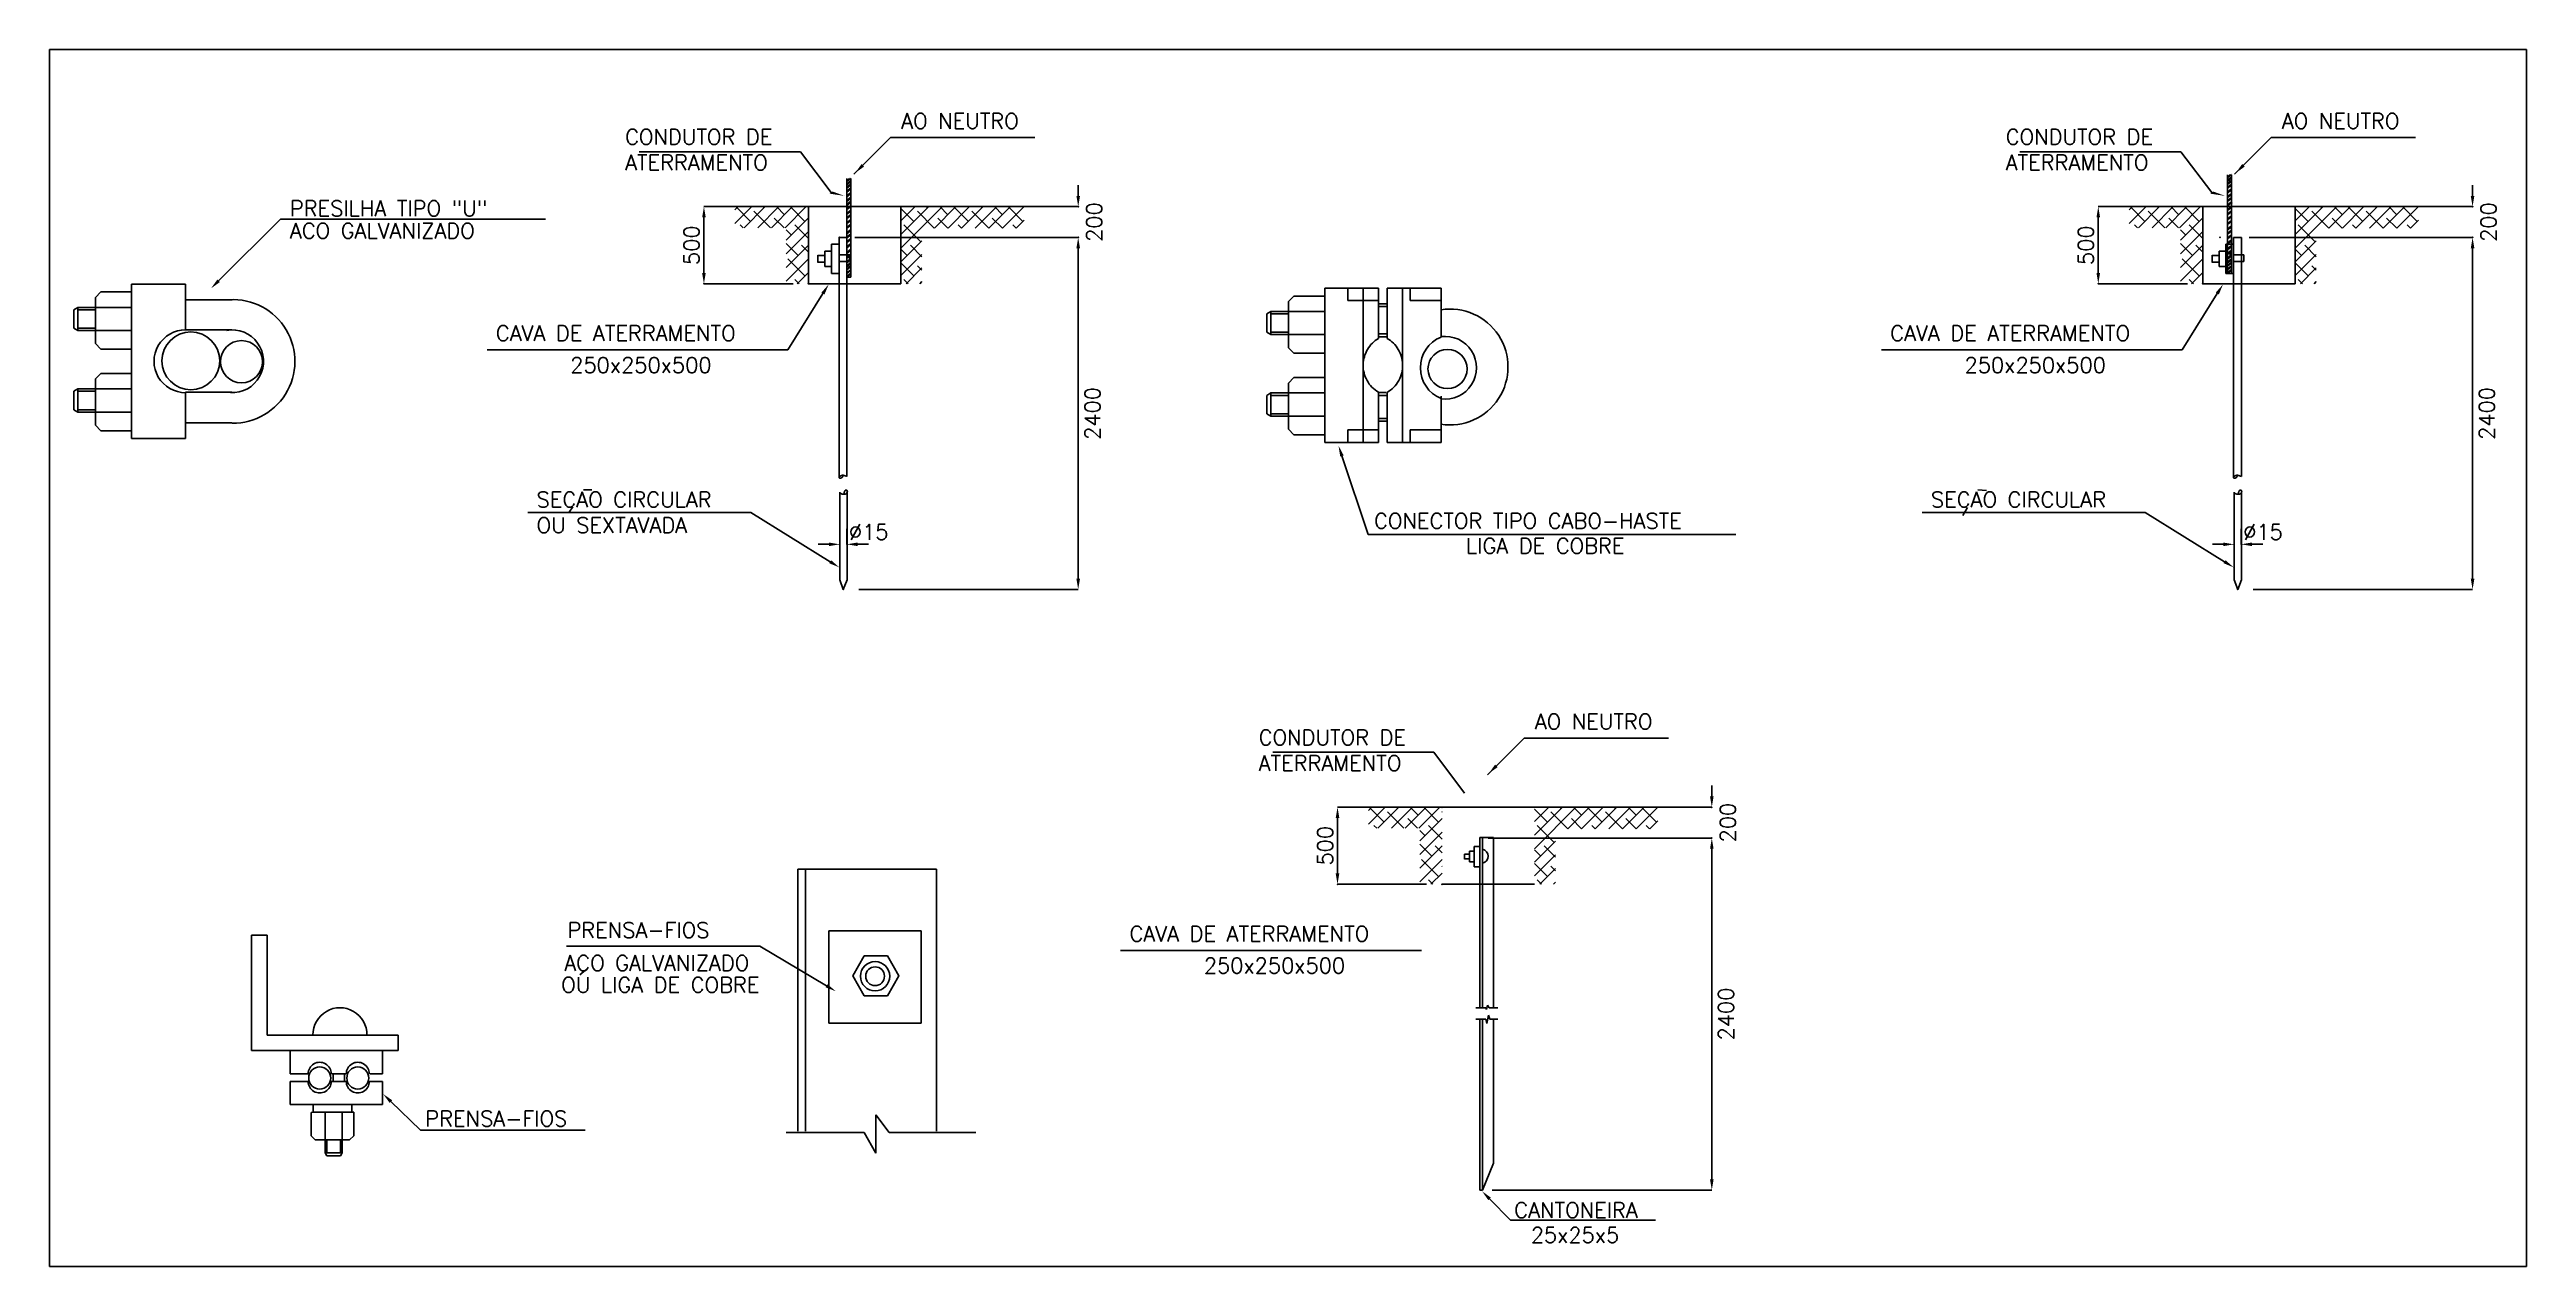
# Model space of a CAD drawing. Extents: x 0 to 0.321, y 0 to 0.158.
import ezdxf
from ezdxf.enums import TextEntityAlignment as Align

# ---------------------------------------------------------------- set-up
doc = ezdxf.new("R2010")
doc.units = 0
doc.header["$LTSCALE"] = 250
doc.header["$MEASUREMENT"] = 0
doc.linetypes.add('DASHED', pattern=[0.75, 0.5, -0.25])
doc.layers.get('0').update_dxf_attribs({"linetype": 'CONTINUOUS'})
doc.layers.add('PARA-RAIOS', color=7, linetype='CONTINUOUS')
doc.styles.add('ROMANS', font='ROMANS.shx', dxfattribs={"height": 100})

msp = doc.modelspace()

# ---------------------------------------------------------------- texts
at = {"layer": 'PARA-RAIOS', "style": 'ROMANS'}
for s, p in [('AO NEUTRO', (0.110541976076962, 0.1476648712439887)), ('AO NEUTRO', (0.2897384727392819, 0.1476648712439887)), ('CONDUTOR DE', (0.07470570534505865, 0.1455987694802237)), ('CONDUTOR DE', (0.2539022020073786, 0.1455987694802237)), ('ATERRAMENTO', (0.07470570534505865, 0.1422654361468904)), ('ATERRAMENTO', (0.2539022020073786, 0.1422654361468904)), ('PRESILHA TIPO "U"', (0.03119693750322119, 0.1363250493144442)), ('ACO GALVANIZADO', (0.03119693750322119, 0.1334221699325544)), ('CAVA DE ATERRAMENTO', (0.0579361688326567, 0.12011684934987)), ('CAVA DE ATERRAMENTO', (0.2389116553755334, 0.12011684934987)), ('250x250x500', (0.06758439541546724, 0.1159846460436238)), ('250x250x500', (0.2485598819583439, 0.1159846460436238)), ('SECAO CIRCULAR', (0.06321972139061843, 0.09853756561394765)), ('SECAO CIRCULAR', (0.2441952079334951, 0.09853756561394765)), ('OU SEXTAVADA', (0.06321972139061843, 0.09520423228061428)), ('CONECTOR TIPO CABO-HASTE', (0.1719143539243752, 0.0957567083245814)), ('LIGA DE COBRE', (0.1838430686345241, 0.09251861308648616)), ('AO NEUTRO', (0.1927760717202057, 0.06972286215595636)), ('CONDUTOR DE', (0.1569398009883024, 0.06765676039219136)), ('ATERRAMENTO', (0.1569398009883024, 0.06432342705885802)), ('PRENSA-FIOS', (0.06722146946696773, 0.04264787554130912)), ('CAVA DE ATERRAMENTO', (0.1401702644759004, 0.04217484026183757)), ('ACO GALVANIZADO', (0.06682109965190743, 0.0383801058902822)), ('250x250x500', (0.149818491058711, 0.03804263695559138)), ('OU LIGA DE COBRE', (0.06642072898272851, 0.03554211382489771)), ('PRENSA-FIOS', (0.04877031799851877, 0.01818573781054262)), ('CANTONEIRA', (0.1901167271141975, 0.006319822539630367)), ('25x25x5', (0.1922522389218145, 0.003081727301535138))]:
    msp.add_text(s, height=0.002, dxfattribs=at).set_placement(p)
at = {"layer": 'PARA-RAIOS', "color": 1, "linetype": 'ByBlock', "style": 'ROMANS'}
for s, p in [('200', (0.1355894596453132, 0.1355462745919218)), ('200', (0.3165649461881899, 0.1355462745919218)), ('500', (0.08333348055904587, 0.1325462745919218)), ('500', (0.2643089671019225, 0.1325462745919218)), ('2400', (0.1353597397829821, 0.1107044909411647)), ('2400', (0.3163352263258587, 0.1107044909411647)), ('200', (0.2178235552885569, 0.05760426550388939)), ('500', (0.1655675762022896, 0.05460426550388939)), ('2400', (0.2175938354262258, 0.03276248185313228))]:
    msp.add_text(s, height=0.002, rotation=90, dxfattribs=at).set_placement(p, align=Align.MIDDLE_CENTER)
for p in [(0.1063236995081179, 0.09532323236877276), (0.2872991860509945, 0.09532323236877276)]:
    msp.add_text('%%c15', height=0.002, dxfattribs=at).set_placement(p, align=Align.MIDDLE_CENTER)

# ---------------------------------------------------------------- blocks, each defined once
blk = doc.blocks.new('*X0')
at = {"color": 0}
for p, q in [((2108.208702155242, 428.8300968371913), (2217.474125312213, 538.0955199941629)), ((2108.208702155242, 517.2184444855097), (2129.085777663895, 538.0955199941629)), ((2209.70869120796, 441.9417382415928), (2113.55490945539, 538.0955199941629)), ((2169.005129253809, 401.2381762874399), (2305.862472960532, 538.0955199941629)), ((2338.800600810432, 401.2381762874399), (2231.80577812004, 508.2329989778312)), ((2257.393476902127, 401.2381762874399), (2394.25082060885, 538.0955199941629)), ((2298.097038856279, 530.3300858899112), (2290.331604752027, 538.0955199941629)), ((2345.781824550445, 401.2381762874399), (2482.639168257168, 538.0955199941629)), ((2430.679560328756, 486.1359120657517), (2378.719952400345, 538.0955199941626)), ((2434.170172198764, 401.2381762874399), (2571.027515905487, 538.0955199941629)), ((2563.262081801234, 441.9417382415925), (2467.108300048664, 538.0955199941626)), ((2585.867054464315, 507.72511322683), (2585.359168713314, 508.2329989778313)), ((3185.867054464315, 445.8282773664438), (3278.134297092034, 538.0955199941628)), ((3185.867054464315, 534.2166250147623), (3189.745949443716, 538.0955199941628)), ((3185.867054464315, 357.4399297181254), (3366.522644740353, 538.0955199941628)), ((3185.867054464315, 269.0515820698069), (3454.910992388671, 538.0955199941628)), ((3270.368862987782, 441.9417382415924), (3185.867054464316, 526.443546765059)), ((3402.710333390676, 397.9886154870166), (3292.465949899861, 508.2329989778315)), ((3358.7572106361, 530.3300858899111), (3350.991776531849, 538.0955199941628)), ((3403.192435529843, 397.9886154870166), (3543.29934003699, 538.0955199941628)), ((3491.339732108578, 486.1359120657519), (3439.380124180167, 538.0955199941628)), ((3491.580783178162, 397.9886154870166), (3631.687687685308, 538.0955199941628)), ((3623.922253581055, 441.9417382415924), (3527.768471828485, 538.0955199941625)), ((3579.96913082648, 397.9886154870166), (3720.076035333627, 538.0955199941628)), ((3756.26372398395, 397.9886154870166), (3646.019340493135, 508.2329989778312)), ((3668.357478474798, 397.9886154870166), (3808.464382981945, 538.0955199941628)), ((3712.310601229374, 530.3300858899111), (3704.545167125123, 538.0955199941628)), ((3756.745826123117, 397.9886154870166), (3896.852730630264, 538.0955199941628)), ((3844.893122701851, 486.1359120657526), (3792.933514773441, 538.0955199941628)), ((3845.134173771436, 397.9886154870166), (3985.241078278582, 538.0955199941628)), ((3977.475644174329, 441.9417382415926), (3881.321862421759, 538.0955199941628)), ((2162.023905513794, 401.2381762874399), (2143.417430471722, 419.8446513295125)), ((2427.18894845875, 401.2381762874399), (2364.388299592517, 464.0388251536723)), ((2441.302242942083, 319.9818993824409), (2585.867054464315, 464.5467109046726)), ((2474.873734152916, 353.5533905932743), (2441.302242942083, 387.1248818041066)), ((2441.302242942083, 231.5935517341225), (2585.867054464315, 376.1583632563542)), ((2585.867054464315, 330.9484179301931), (2496.970821064995, 419.8446513295128)), ((3314.563036811941, 309.3592167691148), (3204.077602251543, 419.8446513295128)), ((3491.098681038995, 397.9886154870166), (3425.048471372339, 464.0388251536723)), ((3579.487028687313, 397.9886154870166), (3557.630992844816, 419.8446513295131)), ((3844.652071632268, 397.9886154870166), (3778.601861965613, 464.0388251536723)), ((3933.040419280587, 397.9886154870166), (3911.18438343809, 419.8446513295137)), ((3933.522521419754, 397.9886154870166), (3985.867054464316, 450.3331485315781)), ((2519.067907977075, 220.9708691207964), (2441.302242942083, 298.7365341557882)), ((2441.302242942083, 143.2052040858044), (2585.867054464315, 287.770015608036)), ((2441.302242942083, 54.81685643748589), (2585.867054464315, 199.3816679597176)), ((2563.262081801234, 88.38834764831898), (2452.776647240836, 198.873782208717)), ((2585.867054464315, 242.560070281875), (2541.164994889155, 287.2621298570355)), ((3185.867054464315, 180.6632344214885), (3322.122392750977, 316.9185727081502)), ((3226.174689163623, 220.9708691207963), (3185.867054464315, 261.2785038201037)), ((3185.867054464315, 92.27488677317001), (3322.122392750977, 228.5302250598317)), ((3270.368862987782, 88.38834764831876), (3185.867054464315, 172.8901561717853)), ((3322.122392750977, 213.4115131817605), (3248.271776075702, 287.2621298570352)), ((2525.166561807072, 38.09551999416283), (2496.970821064996, 66.29126073623898)), ((2512.969254147079, 38.09551999416283), (2585.867054464315, 110.9933203113992)), ((2585.867054464315, 154.1717226335565), (2585.359168713314, 154.6796083845575)), ((3232.273342993619, 38.09551999416283), (3204.077602251543, 66.29126073623915)), ((3220.076035333626, 38.09551999416283), (3322.122392750977, 140.1418774115133)), ((3322.122392750977, 125.0231655334421), (3292.465949899861, 154.6796083845575)), ((3308.464382981945, 38.09551999416283), (3322.122392750977, 51.75352976319482))]:
    blk.add_line(p, q, dxfattribs=at)

# ---------------------------------------------------------------- linework, layer by layer
at = {"layer": 'PARA-RAIOS', "color": 1}
for p, q in [((0.07654346302209213, 0.1446805022755324), (0.07654166302209213, 0.1446805022755324)), ((0.09744795400241557, 0.1446805022755324), (0.07654346302209213, 0.1446805022755324)), ((0.1014317096560478, 0.1393723620828172), (0.09744795400241557, 0.1446805022755324)), ((0.104410944716348, 0.1417674856631286), (0.1091636581245907, 0.1465170369061989)), ((0.1091636581245907, 0.1465170369061989), (0.1105636581245907, 0.1465170369061989)), ((0.1105636581245907, 0.1465170369061989), (0.127898791457924, 0.1465170369061989)), ((0.2766444506647355, 0.1446805022755324), (0.255739959684412, 0.1446805022755324)), ((0.2575189495649688, 0.1446805022755324), (0.2575171495649687, 0.1446805022755324)), ((0.2806282063183677, 0.1393723620828172), (0.2766444506647355, 0.1446805022755324)), ((0.2836074413786679, 0.1417674856631286), (0.2883601547869106, 0.1465170369061989)), ((0.2883601547869106, 0.1465170369061989), (0.2897601547869106, 0.1465170369061989)), ((0.2897601547869106, 0.1465170369061989), (0.3070952881202438, 0.1465170369061989)), ((0.02195038667968955, 0.1279310004217354), (0.02996851805120376, 0.1359437974038773)), ((0.02996851805120375, 0.1359437974038773), (0.06436426651834842, 0.1359437974038773)), ((0.1003840064863137, 0.1262742097027469), (0.095839916493117, 0.11896901501208)), ((0.2813594930291903, 0.1262742097027469), (0.2768154030359937, 0.11896901501208)), ((0.09583991649311699, 0.1189690150120801), (0.05678757013180888, 0.11896901501208)), ((0.2768154030359937, 0.1189690150120801), (0.2377630566746856, 0.11896901501208)), ((0.1677397710909144, 0.1051957948447762), (0.1711447588759019, 0.09498762575627562)), ((0.08961580304900983, 0.09784886509978723), (0.06207112299517443, 0.09784886509978723)), ((0.09101580304900982, 0.09784886509978723), (0.08961580304900983, 0.09784886509978723)), ((0.1013117037408413, 0.09146965372799894), (0.09101580304900982, 0.09784886509978723)), ((0.2705912895918864, 0.09784886509978723), (0.2430466095380511, 0.09784886509978723)), ((0.2719912895918865, 0.09784886509978723), (0.2705912895918864, 0.09784886509978723)), ((0.282287190283718, 0.09146965372799896), (0.2719912895918865, 0.09784886509978723)), ((0.1711447588759019, 0.09498762575627562), (0.2188596168623791, 0.09498762575627562)), ((0.2053917129094023, 0.09498762575627562), (0.2053935129094023, 0.09498762575627562)), ((0.1866450403595917, 0.06382547657509624), (0.1913977537678344, 0.06857502781816648)), ((0.1913977537678344, 0.06857502781816648), (0.1927977537678344, 0.06857502781816648)), ((0.1927977537678344, 0.06857502781816648), (0.2101328871011678, 0.06857502781816648)), ((0.1796820496456593, 0.06673849318750003), (0.1587775586653358, 0.06673849318750003)), ((0.1836658052992916, 0.06143035299478484), (0.1796820496456593, 0.06673849318750003)), ((0.09217785318219508, 0.04158093312855237), (0.06708801257724142, 0.0415809331285524)), ((0.100850082319441, 0.03642790330315974), (0.09217785318219508, 0.04158093312855237)), ((0.1780740121363607, 0.04102700592404769), (0.1390216657750526, 0.04102700592404769)), ((0.04430198194219189, 0.02140584226225832), (0.0481340713667061, 0.01767707954223722)), ((0.0481340713667061, 0.01767707954223722), (0.06951195682902218, 0.01767707954223722)), ((0.06378573714270809, 0.01767707954223722), (0.0637875371427081, 0.01767707954223722)), ((0.1869071828448395, 0.008766759215917923), (0.1896239168941593, 0.005991501099752931)), ((0.1896239168941593, 0.00599150109975291), (0.2084328509687634, 0.00599150109975291)), ((0.1988230461262492, 0.00599150109975291), (0.1988248461262491, 0.00599150109975291))]:
    msp.add_line(p, q, dxfattribs=at)
at = {"layer": 'PARA-RAIOS'}
for p, q in [((0.2826977536843056, 0.141384997357082), (0.2830349762114016, 0.1417034393730576)), ((0.2826977536843056, 0.1412776636421245), (0.2832114810747097, 0.1417034393730576)), ((0.2826977536843056, 0.128889057780295), (0.2826977536843056, 0.1416982226070951)), ((0.2832104610259714, 0.128889057780295), (0.2832104610259714, 0.1416982226070951)), ((0.1035012570219857, 0.1407928074018086), (0.1040149844123898, 0.1412185831327417)), ((0.1035012570219857, 0.1409001411167661), (0.1038384795490817, 0.1412185831327417)), ((0.1035012570219857, 0.1284042015399791), (0.1035012570219857, 0.1412133663667791)), ((0.1035012570219857, 0.1404809319830733), (0.1040149844123898, 0.1409067077140063)), ((0.1035012570219857, 0.1403735982681158), (0.1040149844123898, 0.1407993739990488)), ((0.1035012570219857, 0.1400617230706642), (0.1040149844123898, 0.1404874988015973)), ((0.1035012570219857, 0.1399543893557068), (0.1040149844123898, 0.1403801650866398)), ((0.1035012570219857, 0.1395493563271193), (0.1040149844123898, 0.1399751320580523)), ((0.1035012570219857, 0.1394420226121618), (0.1040149844123898, 0.1398677983430948)), ((0.1035012570219857, 0.1389438321950059), (0.1040149844123898, 0.1393696079259389)), ((0.1035012570219857, 0.1388364984800484), (0.1040149844123898, 0.1392622742109815)), ((0.1035012570219857, 0.1383383080628925), (0.1040149844123898, 0.1387640837938256)), ((0.1035012570219857, 0.1382309743479351), (0.1040149844123898, 0.1386567500788682)), ((0.1035012570219857, 0.1378259415406314), (0.1040149844123898, 0.1382517172715644)), ((0.1040139643636515, 0.1284042015399791), (0.1040139643636515, 0.1412133663667791)), ((0.2826977536843056, 0.1409657882233891), (0.2832114810747097, 0.1413915639543222)), ((0.2826977536843056, 0.1408584545084317), (0.2832114810747097, 0.1412842302393647)), ((0.2826977536843056, 0.1405465793109801), (0.2832114810747097, 0.1409723550419132)), ((0.2826977536843056, 0.1404392455960227), (0.2832114810747097, 0.1408650213269557)), ((0.2826977536843056, 0.1400342125674351), (0.2832114810747097, 0.1404599882983682)), ((0.2826977536843056, 0.1399268788524777), (0.2832114810747097, 0.1403526545834107)), ((0.2826977536843056, 0.1394286884353218), (0.2832114810747097, 0.1398544641662548)), ((0.2826977536843056, 0.1393213547203643), (0.2832114810747097, 0.1397471304512974)), ((0.2826977536843056, 0.1388231643032084), (0.2832114810747097, 0.1392489400341415)), ((0.2826977536843056, 0.138715830588251), (0.2832114810747097, 0.139141606319184)), ((0.2826977536843056, 0.1383107977809473), (0.2832114810747097, 0.1387365735118803)), ((0.2826977536843056, 0.1382034640659898), (0.2832114810747097, 0.1386292397969228)), ((0.08850149286123055, 0.1375462745919218), (0.09850149286123053, 0.1375462745919218)), ((0.09850149286123053, 0.1375462745919218), (0.09850149286123053, 0.1275462745919217)), ((0.1105014928612305, 0.1375462745919218), (0.09850149286123053, 0.1375462745919218)), ((0.1035012570219857, 0.1377186078256739), (0.1040149844123898, 0.1381443835566069)), ((0.1035012570219857, 0.1372669961028022), (0.1040149844123898, 0.1376927718337352)), ((0.1035012570219857, 0.1371596623878447), (0.1040149844123898, 0.1375854381187778)), ((0.1035012570219857, 0.1366614719706888), (0.1040149844123898, 0.1370872477016219)), ((0.1035012570219857, 0.1365541382557314), (0.1040149844123898, 0.1369799139866644)), ((0.1035012570219857, 0.1361025265328597), (0.1040149844123898, 0.1365283022637927)), ((0.1035012570219857, 0.1359951928179022), (0.1040149844123898, 0.1364209685488353)), ((0.1035012570219857, 0.1354504237064622), (0.1040149844123898, 0.1358761994373952)), ((0.1035012570219857, 0.1353430899915047), (0.1040149844123898, 0.1357688657224377)), ((0.1035012570219857, 0.134844899353065), (0.1040149844123898, 0.135270675083998)), ((0.1035012570219857, 0.1347375656381075), (0.1040149844123898, 0.1351633413690406)), ((0.1105014928612305, 0.1275462745919217), (0.1105014928612305, 0.1375462745919218)), ((0.1105014928612305, 0.1375462745919218), (0.1265014928612306, 0.1375462745919218)), ((0.2694769794041073, 0.1375462745919218), (0.2794769794041073, 0.1375462745919218)), ((0.2794769794041073, 0.1375462745919218), (0.2794769794041073, 0.1275462745919217)), ((0.2914769794041072, 0.1375462745919218), (0.2794769794041073, 0.1375462745919218)), ((0.2826977536843056, 0.1377518523431181), (0.2832114810747097, 0.1381776280740512)), ((0.2826977536843056, 0.1376445186281606), (0.2832114810747097, 0.1380702943590937)), ((0.2826977536843056, 0.1371463282110048), (0.2832114810747097, 0.1375721039419378)), ((0.2826977536843056, 0.1370389944960473), (0.2832114810747097, 0.1374647702269803)), ((0.2826977536843056, 0.1365873827731756), (0.2832114810747097, 0.1370131585041086)), ((0.2826977536843056, 0.1364800490582181), (0.2832114810747097, 0.1369058247891512)), ((0.2826977536843056, 0.135935279946778), (0.2832114810747097, 0.1363610556777111)), ((0.2826977536843056, 0.1358279462318206), (0.2832114810747097, 0.1362537219627536)), ((0.2826977536843056, 0.1353297555933809), (0.2832114810747097, 0.1357555313243139)), ((0.2826977536843056, 0.1352224218784234), (0.2832114810747097, 0.1356481976093565)), ((0.2826977536843056, 0.1346310738514153), (0.2832114810747097, 0.1350568495823484)), ((0.2914769794041072, 0.1375462745919218), (0.3074769794041072, 0.1375462745919218)), ((0.2914769794041072, 0.1275462745919217), (0.2914769794041072, 0.1375462745919218)), ((0.1025014928612305, 0.1326584501067511), (0.1015057984950092, 0.1326584501067511)), ((0.1015057984950092, 0.1326584501067511), (0.1015057984950092, 0.1317584501067511)), ((0.1015057984950092, 0.1293400558937354), (0.1015057984950092, 0.1322512316835051)), ((0.1025014928612305, 0.1255462745919217), (0.1025014928612305, 0.1335462745919218)), ((0.1025014928612305, 0.1335462745919218), (0.1035014928612305, 0.1335462745919218)), ((0.1025014928612305, 0.1335462745919218), (0.1025014928612305, 0.1315462745919218)), ((0.1035012570219857, 0.1341462176110995), (0.1040149844123898, 0.1345719933420325)), ((0.1035012570219857, 0.134038883896142), (0.1040149844123898, 0.1344646596270751)), ((0.1035012570219857, 0.1335872723945541), (0.1040149844123898, 0.1340130481254872)), ((0.1035012570219857, 0.1334799386795967), (0.1040149844123898, 0.1339057144105297)), ((0.1035012570219857, 0.1329817482624408), (0.1040149844123898, 0.1334075239933738)), ((0.1035012570219857, 0.1328744145474833), (0.1040149844123898, 0.1333001902784164)), ((0.1035012570219857, 0.1323296452147595), (0.1040149844123898, 0.1327554209456925)), ((0.1035012570219857, 0.132222311499802), (0.1040149844123898, 0.132648087230735)), ((0.1035012570219857, 0.1315843847785098), (0.1040149844123898, 0.1320101605094428)), ((0.1035012570219857, 0.1314770510635523), (0.1040149844123898, 0.1319028267944853)), ((0.1035014928612305, 0.1335462745919218), (0.1035014928612305, 0.1025164159870418)), ((0.2833812850378858, 0.1326584501067511), (0.2824812850378858, 0.1326584501067511)), ((0.2824812850378859, 0.1326584501067511), (0.2824812850378858, 0.1317584501067511)), ((0.2824812850378858, 0.1293400558937354), (0.2824812850378858, 0.1322512316835051)), ((0.2826977536843056, 0.1345237401364579), (0.2832114810747097, 0.134949515867391)), ((0.2826977536843056, 0.13407212863487), (0.2832114810747097, 0.1344979043658031)), ((0.2826977536843056, 0.1339647949199126), (0.2832114810747097, 0.1343905706508456)), ((0.2826977536843056, 0.1334666045027567), (0.2832114810747097, 0.1338923802336897)), ((0.2826977536843056, 0.1333592707877992), (0.2832114810747097, 0.1337850465187322)), ((0.2826977536843056, 0.1328145014550753), (0.2832114810747097, 0.1332402771860084)), ((0.2826977536843056, 0.1327071677401179), (0.2832114810747097, 0.1331329434710509)), ((0.2826977536843056, 0.1320692410188256), (0.2832114810747097, 0.1324950167497587)), ((0.2826977536843056, 0.1319619073038682), (0.2832114810747097, 0.1323876830348012)), ((0.2826977536843056, 0.1314637166654285), (0.2832114810747097, 0.1318894923963615)), ((0.2834769794041072, 0.1255462745919217), (0.2834769794041072, 0.1335462745919218)), ((0.2834769794041072, 0.1335462745919218), (0.2834769794041072, 0.1315462745919218)), ((0.2834769794041072, 0.1335462745919218), (0.2844769794041073, 0.1335462745919218)), ((0.2844769794041073, 0.1335462745919218), (0.2844769794041073, 0.1025164159870418)), ((0.0997057984950092, 0.1303300558937354), (0.0997057984950092, 0.1312300558937353)), ((0.1006057984950092, 0.1312184501067511), (0.0997057984950092, 0.1312184501067511)), ((0.0997057984950092, 0.1312184501067511), (0.0997057984950092, 0.1303184501067511)), ((0.1006057984950092, 0.1303300558937354), (0.0997057984950092, 0.1303300558937354)), ((0.1015057984950092, 0.1317584501067511), (0.1006057984950092, 0.1317584501067511)), ((0.1006057984950092, 0.1317584501067511), (0.1006057984950092, 0.1312184501067511)), ((0.1006057984950092, 0.1303300558937354), (0.1006057984950092, 0.1317422604191074)), ((0.1006057984950092, 0.1297900558937354), (0.1006057984950092, 0.1303300558937354)), ((0.1015057984950092, 0.1297900558937354), (0.1006057984950092, 0.1297900558937354)), ((0.1015057984950092, 0.1288900558937354), (0.1015057984950092, 0.1297900558937354)), ((0.1025014928612305, 0.1288900558937354), (0.1015057984950092, 0.1288900558937354)), ((0.1038132949611158, 0.131279559066569), (0.1025168688994357, 0.131279559066569)), ((0.1025168688994357, 0.1304466966319999), (0.1038132949611158, 0.1304466966319999)), ((0.1035012570219857, 0.1309788604251126), (0.1040149844123898, 0.1314046361560456)), ((0.1035012570219857, 0.1308715267101551), (0.1040149844123898, 0.1312973024410882)), ((0.1035012570219857, 0.1303733362929992), (0.1040149844123898, 0.1307991120239323)), ((0.1035012570219857, 0.1302660025780418), (0.1040149844123898, 0.1306917783089749)), ((0.1035012570219857, 0.129860969770738), (0.1040149844123898, 0.1302867455016711)), ((0.1035012570219857, 0.1297536360557806), (0.1040149844123898, 0.1301794117867136)), ((0.1035012570219857, 0.1294417606370452), (0.1040149844123898, 0.1298675363679783)), ((0.1035012570219857, 0.1293344269220878), (0.1040149844123898, 0.1297602026530208)), ((0.1035012570219857, 0.1289408701147663), (0.1040149844123898, 0.1293666458456994)), ((0.1035012570219857, 0.1288573883610532), (0.1040149844123898, 0.1292831640919862)), ((0.1035012570219857, 0.1284996091636725), (0.1040149844123898, 0.1289253848946055)), ((0.1035012570219857, 0.1284042015399791), (0.1040149844123898, 0.1288299772709121)), ((0.1035014928612305, 0.1275462745919217), (0.1035014928612305, 0.1295462745919218)), ((0.1038132949611158, 0.1304466966319999), (0.1038132949611158, 0.131279559066569)), ((0.2806812850378858, 0.1303300558937354), (0.2806812850378858, 0.1312300558937353)), ((0.2806812850378858, 0.1312184501067511), (0.2806812850378858, 0.1303184501067511)), ((0.2815812850378858, 0.1312184501067511), (0.2806812850378858, 0.1312184501067511)), ((0.2815812850378858, 0.1303300558937354), (0.2806812850378858, 0.1303300558937354)), ((0.2815812850378858, 0.1317584501067511), (0.2815812850378858, 0.1312184501067511)), ((0.2824812850378858, 0.1317584501067511), (0.2815812850378858, 0.1317584501067511)), ((0.2815812850378858, 0.1303300558937354), (0.2815812850378858, 0.1317422604191074)), ((0.2815812850378858, 0.1297900558937354), (0.2815812850378858, 0.1303300558937354)), ((0.2824812850378858, 0.1297900558937354), (0.2815812850378858, 0.1297900558937354)), ((0.2824812850378858, 0.1288900558937354), (0.2824812850378858, 0.1297900558937354)), ((0.2833812850378858, 0.1288900558937354), (0.2824812850378858, 0.1288900558937354)), ((0.2826977533789019, 0.128889057780295), (0.2832104610259714, 0.128889057780295)), ((0.2826977536843056, 0.131356382950471), (0.2832114810747097, 0.1317821586814041)), ((0.2826977536843056, 0.1308581925333151), (0.2832114810747097, 0.1312839682642482)), ((0.2826977536843056, 0.1307508588183577), (0.2832114810747097, 0.1311766345492907)), ((0.2826977536843056, 0.1303458260110539), (0.2832114810747097, 0.130771601741987)), ((0.2826977536843056, 0.1302384922960965), (0.2832114810747097, 0.1306642680270295)), ((0.2826977536843056, 0.1299266168773611), (0.2832114810747097, 0.1303523926082941)), ((0.2826977536843056, 0.1298192831624037), (0.2832114810747097, 0.1302450588933367)), ((0.2826977536843056, 0.1294257263550822), (0.2832114810747097, 0.1298515020860153)), ((0.2826977536843056, 0.1293422446013691), (0.2832114810747097, 0.1297680203323021)), ((0.2826977536843056, 0.1289844654039884), (0.2832114810747097, 0.1294102411349214)), ((0.2826977536843056, 0.128889057780295), (0.2832114810747097, 0.129314833511228)), ((0.2830097916234357, 0.1309315528723158), (0.2830097916234357, 0.1317644153068849)), ((0.2847887815039924, 0.131279559066569), (0.2834923554423124, 0.131279559066569)), ((0.2834923554423124, 0.1304466966319999), (0.2847887815039924, 0.1304466966319999)), ((0.2844769794041073, 0.1275462745919217), (0.2844769794041073, 0.1295462745919218)), ((0.2847887815039924, 0.131279559066569), (0.2847887815039924, 0.1304466966319999)), ((0.006657488761778027, 0.1264731349291805), (0.005950381980591474, 0.125766028147994)), ((0.005950381980591474, 0.125766028147994), (0.005950381980591474, 0.119766028147994)), ((0.01065748876177803, 0.1264731349291805), (0.006657488761778027, 0.1264731349291805)), ((0.01065748876177803, 0.1274731349291805), (0.01765748876177803, 0.1274731349291805)), ((0.01065748876177803, 0.1074731349291805), (0.01065748876177803, 0.1274731349291805)), ((0.01065748876177803, 0.1274731349291805), (0.01065748876177803, 0.1244731349291806)), ((0.01065748876177803, 0.1274731349291805), (0.01065748876177803, 0.1264731349291805)), ((0.01765748876177803, 0.1274731349291805), (0.01765748876177803, 0.1215515768195882)), ((0.01765748876177803, 0.1274731349291805), (0.01765748876177803, 0.1254731349291806)), ((0.01765748876177803, 0.1254731349291806), (0.02369369972601101, 0.1254731349291806)), ((0.09850149286123053, 0.1275462745919217), (0.1105014928612305, 0.1275462745919217)), ((0.09850149286123053, 0.1275462745919217), (0.1025014928612305, 0.1275462745919217)), ((0.1025014928612305, 0.1255462745919217), (0.1025014928612305, 0.1025164159870418)), ((0.1035012567165819, 0.1284042015399791), (0.1040139643636515, 0.1284042015399791)), ((0.1615030996294807, 0.1259498917173628), (0.1607959928482942, 0.1252427849361762)), ((0.1655030996294807, 0.1259498917173628), (0.1615030996294807, 0.1259498917173628)), ((0.1655030996294807, 0.1269498917173628), (0.1725030996294807, 0.1269498917173628)), ((0.1655030996294807, 0.1069498917173628), (0.1655030996294807, 0.1269498917173628)), ((0.1655030996294807, 0.1269498917173628), (0.1655030996294807, 0.1259498917173628)), ((0.1655030996294807, 0.1269498917173628), (0.1655030996294807, 0.1239498917173628)), ((0.1685030996294807, 0.1253498917173628), (0.1685030996294807, 0.1269498917173628)), ((0.1725030996294807, 0.1269498917173628), (0.1705030996294807, 0.1269498917173628)), ((0.1725030996294807, 0.1269498917173628), (0.1725030996294807, 0.1210283336077704)), ((0.1725030996294807, 0.1269498917173628), (0.1725030996294807, 0.1253498917173628)), ((0.1725030996294807, 0.1269498917173628), (0.1725030996294807, 0.1249498917173628)), ((0.1725030996294807, 0.1269498917173628), (0.1725030996294807, 0.1204498917173628)), ((0.173601897505465, 0.1269498917173628), (0.1806018975054651, 0.1269498917173628)), ((0.173601897505465, 0.1269498917173628), (0.1756018975054651, 0.1269498917173628)), ((0.173601897505465, 0.120456498926756), (0.173601897505465, 0.1269498917173628)), ((0.176601897505465, 0.1253498917173628), (0.176601897505465, 0.1269498917173628)), ((0.1806018975054651, 0.1269498917173628), (0.1806018975054651, 0.1210283336077704)), ((0.2794769794041073, 0.1275462745919217), (0.2834769794041072, 0.1275462745919217)), ((0.2794769794041073, 0.1275462745919217), (0.2914769794041072, 0.1275462745919217)), ((0.2834769794041072, 0.1255462745919217), (0.2834769794041072, 0.1025164159870418)), ((0.003657488761778026, 0.1244731349291806), (0.003148024087281093, 0.1241662958807195)), ((0.003148024087281093, 0.1241662958807195), (0.003148024087281093, 0.1217815586159447)), ((0.01065748876177803, 0.1244731349291806), (0.003657488761778026, 0.1244731349291806)), ((0.003657488761778026, 0.1244731349291806), (0.003657488761778026, 0.1214731349291805)), ((0.003671851518439448, 0.124166295927441), (0.005950381980591474, 0.124166295927441)), ((0.1585030996294807, 0.1239498917173628), (0.1579936349549838, 0.1236430526689018)), ((0.1579936349549838, 0.1236430526689018), (0.1579936349549838, 0.1212583154041269)), ((0.1655030996294807, 0.1239498917173628), (0.1585030996294807, 0.1239498917173628)), ((0.1585030996294807, 0.1239498917173628), (0.1585030996294807, 0.1209498917173628)), ((0.1585174623861421, 0.1236430527156232), (0.1607959928482942, 0.1236430527156232)), ((0.1607959928482942, 0.1252427849361762), (0.1607959928482942, 0.1192427849361762)), ((0.1725030996294807, 0.1253498917173628), (0.1685030996294807, 0.1253498917173628)), ((0.1725030996294807, 0.1249498917173628), (0.1735030996294807, 0.1249498917173628)), ((0.1725030996294807, 0.1245843828932136), (0.1735030996294807, 0.1245843828932136)), ((0.1806018975054651, 0.1253498917173628), (0.176601897505465, 0.1253498917173628)), ((0.003148024087281093, 0.1217815586159447), (0.003657488761778026, 0.1214731349291805)), ((0.003657488761778026, 0.1214731349291805), (0.01065748876177803, 0.1214731349291805)), ((0.003671851518439448, 0.1217815586159447), (0.005950381980591474, 0.1217815586159447)), ((0.005950381980591474, 0.119766028147994), (0.006657488761778027, 0.1190589213668074)), ((0.006657488761778027, 0.1190589213668074), (0.01065748876177803, 0.1190589213668074)), ((0.01765748876177803, 0.1215515768195882), (0.02365748876177803, 0.1215515768195882)), ((0.1579936349549838, 0.1212583154041269), (0.1585030996294807, 0.1209498917173628)), ((0.1585030996294807, 0.1209498917173628), (0.1655030996294807, 0.1209498917173628)), ((0.1585174623861421, 0.1212583154041269), (0.1607959928482942, 0.1212583154041269)), ((0.1607959928482942, 0.1192427849361762), (0.1615030996294807, 0.1185356781549897)), ((0.1725030996294807, 0.121033725732543), (0.1735030996294807, 0.121033725732543)), ((0.1725030996294807, 0.1210283336077704), (0.1725030996294807, 0.1204498917173628)), ((0.1725030996294807, 0.1206682169083939), (0.1735030996294807, 0.1206682169083939)), ((0.1806018975054651, 0.1210283336077704), (0.1806018975054651, 0.1206239168559229)), ((0.006657488761778027, 0.1158872279941022), (0.005950381980591474, 0.1151801212129157)), ((0.01065748876177803, 0.1158872279941022), (0.006657488761778027, 0.1158872279941022)), ((0.1615030996294807, 0.1185356781549897), (0.1655030996294807, 0.1185356781549897)), ((0.003657488761778026, 0.1138872279941022), (0.003148024087281093, 0.1135803889456413)), ((0.003148024087281093, 0.1135803889456413), (0.003148024087281093, 0.1111956516808664)), ((0.01065748876177803, 0.1138872279941022), (0.003657488761778026, 0.1138872279941022)), ((0.003657488761778026, 0.1138872279941022), (0.003657488761778026, 0.1108872279941022)), ((0.003671851518439448, 0.1135803889923627), (0.005950381980591474, 0.1135803889923627)), ((0.005950381980591474, 0.1151801212129157), (0.005950381980591474, 0.1091801212129157)), ((0.01765748876177803, 0.1074731349291805), (0.01765748876177803, 0.1134731349291805)), ((0.01765748876177803, 0.1134731349291805), (0.01765748876177803, 0.1074731349291805)), ((0.01765748876177803, 0.1134667357917887), (0.02365748876177803, 0.1134667357917887)), ((0.1585030996294807, 0.1133639847822844), (0.1579936349549838, 0.1130571457338235)), ((0.1579936349549838, 0.1130571457338235), (0.1579936349549838, 0.1106724084690486)), ((0.1655030996294807, 0.1133639847822844), (0.1585030996294807, 0.1133639847822844)), ((0.1585030996294807, 0.1133639847822844), (0.1585030996294807, 0.1103639847822845)), ((0.1585174623861421, 0.1130571457805449), (0.1607959928482942, 0.1130571457805449)), ((0.1615030996294807, 0.1153639847822845), (0.1607959928482942, 0.1146568780010979)), ((0.1607959928482942, 0.1146568780010979), (0.1607959928482942, 0.1086568780010979)), ((0.1655030996294807, 0.1153639847822845), (0.1615030996294807, 0.1153639847822845)), ((0.1725030996294807, 0.1069498917173628), (0.1725030996294807, 0.1134498917173628)), ((0.1725030996294807, 0.1134102559496302), (0.1735030996294807, 0.1134102559496302)), ((0.1725030996294807, 0.113044747125481), (0.1735030996294807, 0.113044747125481)), ((0.1725030996294807, 0.1129498917173628), (0.1725030996294807, 0.1069498917173628)), ((0.173601897505465, 0.1069498917173628), (0.173601897505465, 0.1134324728000576)), ((0.1806018975054651, 0.1129498917173628), (0.1806018975054651, 0.1069498917173628)), ((0.1806018975054651, 0.112656668957731), (0.1806018975054651, 0.1112054587104672)), ((0.003148024087281093, 0.1111956516808664), (0.003657488761778026, 0.1108872279941022)), ((0.003657488761778026, 0.1108872279941022), (0.01065748876177803, 0.1108872279941022)), ((0.003671851518439448, 0.1111956516808664), (0.005950381980591474, 0.1111956516808664)), ((0.01765748876177803, 0.1074731349291805), (0.01765748876177803, 0.1094731349291805)), ((0.01765748876177803, 0.1094731349291805), (0.02365748876177803, 0.1094731349291805)), ((0.1579936349549838, 0.1106724084690486), (0.1585030996294807, 0.1103639847822845)), ((0.1585030996294807, 0.1103639847822845), (0.1655030996294807, 0.1103639847822845)), ((0.1585174623861421, 0.1106724084690486), (0.1607959928482942, 0.1106724084690486)), ((0.1725030996294807, 0.1100684609982906), (0.1735030996294807, 0.1100684609982906)), ((0.1725030996294807, 0.1097029521741414), (0.1735030996294807, 0.1097029521741414)), ((0.005950381980591474, 0.1091801212129157), (0.006657488761778027, 0.1084730144317291)), ((0.006657488761778027, 0.1084730144317291), (0.01065748876177803, 0.1084730144317291)), ((0.01065748876177803, 0.1074731349291805), (0.01065748876177803, 0.1084731349291805)), ((0.01765748876177803, 0.1074731349291805), (0.01065748876177803, 0.1074731349291805)), ((0.1607959928482942, 0.1086568780010979), (0.1615030996294807, 0.1079497712199114)), ((0.1615030996294807, 0.1079497712199114), (0.1655030996294807, 0.1079497712199114)), ((0.1725030996294807, 0.1069498917173628), (0.1655030996294807, 0.1069498917173628)), ((0.1725030996294807, 0.1085887013168573), (0.1685030996294807, 0.1085887013168573)), ((0.1685030996294807, 0.1069700193885298), (0.1685030996294807, 0.1085700193885298)), ((0.1806018975054651, 0.1069498917173628), (0.173601897505465, 0.1069498917173628)), ((0.1806018975054651, 0.1085887013168573), (0.176601897505465, 0.1085887013168573)), ((0.176601897505465, 0.1069700193885298), (0.176601897505465, 0.1085700193885298)), ((0.07036771365643961, 0.1008077865372752), (0.06931458368001506, 0.1008077865372752)), ((0.1025568802437527, 0.08913068036047912), (0.1025568802437527, 0.100473584021918)), ((0.10350978784524, 0.100473584021918), (0.10350978784524, 0.08913068036047912)), ((0.2502574967841346, 0.1007763032016908), (0.251398386595456, 0.1006886012595538)), ((0.2835323667866294, 0.08913068036047912), (0.2835323667866294, 0.100473584021918)), ((0.2844852743881167, 0.100473584021918), (0.2844852743881167, 0.08913068036047912)), ((0.06791041180164664, 0.09858599245105845), (0.06744235393944475, 0.09788437320079409)), ((0.2489410847406631, 0.0984960415666237), (0.2483267599175538, 0.09744361269122714)), ((0.1030255656636524, 0.08786270729040757), (0.1025568802437527, 0.08913068036047912)), ((0.10350978784524, 0.08913068036047912), (0.1030255656636524, 0.08786270729040757)), ((0.284001052206529, 0.08786270729040757), (0.2835323667866294, 0.08913068036047912)), ((0.2844852743881167, 0.08913068036047912), (0.284001052206529, 0.08786270729040757)), ((0.1707355885044743, 0.05960426550388939), (0.1807355885044743, 0.05960426550388939)), ((0.1927355885044743, 0.05960426550388939), (0.1807355885044743, 0.05960426550388939)), ((0.1856514769229813, 0.05567201837457355), (0.1856514769229813, 0.03354636583631795)), ((0.1874112423014614, 0.05567201837457355), (0.1856514769229813, 0.05567201837457355)), ((0.1859816877257095, 0.05567201837457355), (0.1859816877257095, 0.03354636583631795)), ((0.1874112423014614, 0.05567201837457355), (0.1874112423014614, 0.03354636583631795)), ((0.09713902514761079, 0.01756081258829144), (0.09713902514761079, 0.05156081258829145)), ((0.09713902514761079, 0.05156081258829145), (0.1151390251476108, 0.05156081258829145)), ((0.09713902514761079, 0.05156081258829145), (0.09713902514761079, 0.03156081258829144)), ((0.1151390251476108, 0.05156081258829145), (0.1151390251476108, 0.01756081258829144)), ((0.1836612953379036, 0.05288590324862963), (0.1836612953379036, 0.05351590324862962)), ((0.1842912953379036, 0.05350777919774061), (0.1836612953379036, 0.05350777919774061)), ((0.1836612953379036, 0.05350777919774061), (0.1836612953379036, 0.0528777791977406)), ((0.1842912953379036, 0.05288590324862963), (0.1836612953379036, 0.05288590324862963)), ((0.1842912953379036, 0.05388577919774062), (0.1842912953379036, 0.05350777919774061)), ((0.1849212953379036, 0.05388577919774062), (0.1842912953379036, 0.05388577919774062)), ((0.1842912953379036, 0.05288590324862963), (0.1842912953379036, 0.05387444641639002)), ((0.1842912953379036, 0.05250790324862962), (0.1842912953379036, 0.05288590324862963)), ((0.1849212953379036, 0.05250790324862962), (0.1842912953379036, 0.05250790324862962)), ((0.1856182813942585, 0.05451577919774062), (0.1849212953379036, 0.05451577919774062)), ((0.1849212953379036, 0.05451577919774062), (0.1849212953379036, 0.05388577919774062)), ((0.1849212953379036, 0.05219290324862961), (0.1849212953379036, 0.05423072630146843)), ((0.1849212953379036, 0.05187790324862961), (0.1849212953379036, 0.05250790324862962)), ((0.1856182813942585, 0.05187790324862961), (0.1849212953379036, 0.05187790324862961)), ((0.1807355885044743, 0.04960426550388939), (0.1927355885044743, 0.04960426550388939)), ((0.02623026871939304, 0.04301622966035034), (0.02623026871939304, 0.02801622966035034)), ((0.02823026871939303, 0.04301622966035034), (0.02623026871939304, 0.04301622966035034)), ((0.02823026871939303, 0.04301622966035034), (0.02823026871939303, 0.03001622966035035)), ((0.1131390251476108, 0.04356081258829145), (0.1011390251476108, 0.04356081258829145)), ((0.1011390251476108, 0.04356081258829145), (0.1011390251476108, 0.03156081258829144)), ((0.1131390251476108, 0.03156081258829144), (0.1131390251476108, 0.04356081258829145)), ((0.06962368835732949, 0.03851347361451912), (0.0688229487272089, 0.03784663437447312)), ((0.1851409283672792, 0.03354636583631795), (0.1864066766561, 0.03354636583631795)), ((0.1864066766561, 0.03354636583631795), (0.1864981766764685, 0.03334824850124259)), ((0.1864981766764685, 0.03334824850124259), (0.1866354267070213, 0.03389688212115043)), ((0.1865666744280693, 0.03151578444862843), (0.1867623828998707, 0.03263057846192086)), ((0.1866354267070213, 0.03389688212115043), (0.1868641767579426, 0.03354636583631795)), ((0.1867623828998707, 0.03263057846192086), (0.1869189496773118, 0.0321025182701216)), ((0.1868641767579426, 0.03354636583631795), (0.1879774255822284, 0.03354636583631795)), ((0.02823026871939303, 0.03001622966035035), (0.04523026871939305, 0.03001622966035035)), ((0.04523026871939305, 0.03001622966035035), (0.04123026871939305, 0.03001622966035035)), ((0.04523026871939305, 0.03001622966035035), (0.04523026871939305, 0.02801622966035034)), ((0.1011390251476108, 0.03156081258829144), (0.1131390251476108, 0.03156081258829144)), ((0.1851380055733345, 0.0321025182701216), (0.1864101085047469, 0.0321025182701216)), ((0.1856497703939627, 0.03210543929589083), (0.1856497703939627, 0.01339625439128919)), ((0.185991037762329, 0.03210543929589083), (0.185991037762329, 0.01339625439128919)), ((0.1864101085047469, 0.0321025182701216), (0.1865666744280693, 0.03151578444862843)), ((0.1869189496773118, 0.0321025182701216), (0.1879953441369229, 0.0321025182701216)), ((0.1874111432237006, 0.03210543929589083), (0.1874111432237006, 0.01339625439128919)), ((0.02623026871939304, 0.02801622966035034), (0.04523026871939305, 0.02801622966035034)), ((0.03123026871939304, 0.02501622966035034), (0.03123026871939304, 0.02801622966035034)), ((0.04523026871939305, 0.02801622966035034), (0.04323026871939303, 0.02801622966035034)), ((0.04323026871939303, 0.02801622966035034), (0.04323026871939303, 0.02501622966035034)), ((0.03357850360623026, 0.02501622966035034), (0.03123026871939304, 0.02501622966035034)), ((0.03357850360623026, 0.0240113137206629), (0.03123026871939304, 0.0240113137206629)), ((0.03123026871939304, 0.0240113137206629), (0.03123026871939304, 0.02100817380090304)), ((0.03851168921588643, 0.02501622966035034), (0.03657850360623024, 0.02501622966035034)), ((0.03851168921588643, 0.0240113137206629), (0.03657850360623024, 0.0240113137206629)), ((0.03681724455732566, 0.02501622966035034), (0.03681724455732566, 0.02401622966035035)), ((0.03827784549108282, 0.02501622966035034), (0.03827784549108282, 0.02401622966035035)), ((0.04323026871939303, 0.02501622966035034), (0.04157850360623025, 0.02501622966035034)), ((0.04323026871939303, 0.0240113137206629), (0.04157850360623025, 0.0240113137206629)), ((0.04323026871939303, 0.0240113137206629), (0.04323026871939303, 0.0210113137206629)), ((0.04323026871939303, 0.0210113137206629), (0.03123026871939304, 0.0210113137206629)), ((0.03396008296979483, 0.0169704302490971), (0.03396210068213391, 0.02000181862743388)), ((0.03423026871939305, 0.0200113137206629), (0.03396210068213391, 0.02000181862743388)), ((0.03423026871939305, 0.0200113137206629), (0.03423026871939305, 0.0210113137206629)), ((0.03923026871939305, 0.0200113137206629), (0.03423026871939305, 0.0200113137206629)), ((0.03575440999611823, 0.01473768543872708), (0.03575787577602677, 0.01994463428530407)), ((0.03798942528170263, 0.01994314895105753), (0.0379859595017941, 0.01473620010448057)), ((0.04323026871939303, 0.0210113137206629), (0.03923026871939305, 0.0210113137206629)), ((0.04323026871939303, 0.0210113137206629), (0.03923026871939305, 0.0210113137206629)), ((0.03923026871939305, 0.0210113137206629), (0.03923026871939305, 0.0200113137206629)), ((0.03923026871939305, 0.0200113137206629), (0.03947717098217776, 0.0200113137206629)), ((0.03947717098217776, 0.0200113137206629), (0.03947514450649118, 0.01696675938732539)), ((0.1072669844722085, 0.01470658547996651), (0.1072669844722085, 0.01966600761854308)), ((0.1072669844722085, 0.01966600761854308), (0.108984850207279, 0.01737704355458468)), ((0.0344857141358278, 0.01644409888978548), (0.03396008296979483, 0.0169704302490971)), ((0.03894881314717951, 0.01644112822129243), (0.0344857141358278, 0.01644409888978548)), ((0.03598383801586209, 0.01474821646881491), (0.03598496614230447, 0.01644310097764248)), ((0.03775772447207421, 0.01474703575814905), (0.03775885259851656, 0.01644192026697662)), ((0.03947514450649118, 0.01696675938732539), (0.03894881314717951, 0.01644112822129243)), ((0.09562367179333146, 0.01737704355458468), (0.1057399928975055, 0.01737704355458468)), ((0.1057399928975055, 0.01737704355458468), (0.1072669844722085, 0.01470658547996651)), ((0.108984850207279, 0.01737704355458468), (0.1202464154195396, 0.01737704355458468)), ((0.0379859595017941, 0.01473620010448057), (0.03575440999611823, 0.01473768543872708)), ((0.03598357866292117, 0.01435856752046131), (0.03575440999611823, 0.01473768543872708)), ((0.03775746508437956, 0.01435738680981855), (0.03598357866292117, 0.01435856752046131)), ((0.0379859595017941, 0.01473620010448057), (0.03775746508437956, 0.01435738680981855)), ((0.1856497703939627, 0.01339625439128919), (0.1856497703939627, 0.009911258997999916)), ((0.185987541854785, 0.01339625439128919), (0.185987541854785, 0.009911258997999916)), ((0.1874111432237006, 0.01339625439128919), (0.185987541854785, 0.009911258997999939)), ((0.1856497703939627, 0.009911258997999916), (0.185987541854785, 0.009911258997999939))]:
    msp.add_line(p, q, dxfattribs=at)
at = {"layer": 'PARA-RAIOS', "color": 1, "linetype": 'ByBlock'}
for p, q in [((0.13351394459665, 0.1389462745919217), (0.13351394459665, 0.1403462745919218)), ((0.3144894311395267, 0.1389462745919217), (0.3144894311395267, 0.1403462745919218)), ((0.09650149286123055, 0.1375462745919218), (0.08492988055904588, 0.1375462745919218)), ((0.08493348055904586, 0.1361462745919217), (0.08493348055904586, 0.1289462745919217)), ((0.1060139643636515, 0.1375462745919218), (0.13351754459665, 0.1375462745919218)), ((0.2774769794041072, 0.1375462745919218), (0.2659053671019225, 0.1375462745919218)), ((0.2659089671019225, 0.1361462745919217), (0.2659089671019225, 0.1289462745919217)), ((0.2869894509065281, 0.1375462745919218), (0.3144930311395267, 0.1375462745919218)), ((0.1045014928612305, 0.1335462745919218), (0.13351754459665, 0.1335462745919218)), ((0.1045014928612305, 0.1335462745919218), (0.13351754459665, 0.1335462745919218)), ((0.13351394459665, 0.1321462745919217), (0.13351394459665, 0.1307462745919217)), ((0.13351394459665, 0.08926270729040757), (0.13351394459665, 0.1321462745919217)), ((0.2854769794041073, 0.1335462745919218), (0.3144930311395267, 0.1335462745919218)), ((0.2854769794041073, 0.1335462745919218), (0.3144930311395267, 0.1335462745919218)), ((0.3144894311395267, 0.08926270729040757), (0.3144894311395267, 0.1321462745919217)), ((0.3144894311395267, 0.1321462745919217), (0.3144894311395267, 0.1307462745919217)), ((0.09650149286123055, 0.1275462745919217), (0.08492988055904588, 0.1275462745919217)), ((0.2774769794041072, 0.1275462745919217), (0.2659053671019225, 0.1275462745919217)), ((0.1011587023636064, 0.09372323236877275), (0.09975870236360641, 0.09372323236877275)), ((0.1025587023636064, 0.09572323236877277), (0.1025587023636064, 0.09372683236877276)), ((0.1034863456807736, 0.09572323236877277), (0.1034863456807736, 0.09372683236877276)), ((0.1048863456807736, 0.09372323236877275), (0.1062863456807736, 0.09372323236877275)), ((0.282134188906483, 0.09372323236877275), (0.2807341889064831, 0.09372323236877275)), ((0.283534188906483, 0.09572323236877277), (0.283534188906483, 0.09372683236877276)), ((0.2844618322236502, 0.09572323236877277), (0.2844618322236502, 0.09372683236877276)), ((0.2858618322236502, 0.09372323236877275), (0.2872618322236502, 0.09372323236877275)), ((0.1050255656636524, 0.08786270729040757), (0.13351754459665, 0.08786270729040757)), ((0.286001052206529, 0.08786270729040757), (0.3144930311395267, 0.08786270729040757)), ((0.2157480402398938, 0.06100426550388938), (0.2157480402398938, 0.0624042655038894)), ((0.1787355885044743, 0.05960426550388939), (0.1671639762022896, 0.05960426550388939)), ((0.1671675762022896, 0.05820426550388939), (0.1671675762022896, 0.05100426550388939)), ((0.1882480600068952, 0.05960426550388939), (0.2157516402398938, 0.05960426550388939)), ((0.1867355885044743, 0.05560426550388939), (0.2157516402398938, 0.05560426550388939)), ((0.1867355885044743, 0.05560426550388939), (0.2157516402398938, 0.05560426550388939)), ((0.2157480402398938, 0.0113206982023752), (0.2157480402398938, 0.05420426550388939)), ((0.2157480402398938, 0.05420426550388939), (0.2157480402398938, 0.05280426550388939)), ((0.1787355885044743, 0.04960426550388939), (0.1671639762022896, 0.04960426550388939)), ((0.1872596613068961, 0.009920698202375195), (0.2157516402398938, 0.009920698202375195))]:
    msp.add_line(p, q, dxfattribs=at)
at = {"layer": 'PARA-RAIOS', "linetype": 'DASHED'}
for p, q in [((0.1705030996294807, 0.1269498917173628), (0.1705030996294807, 0.1069498917173628)), ((0.1756236298671904, 0.1269498917173628), (0.1756236298671904, 0.1069498917173628)), ((0.09813902514761079, 0.01756081258829144), (0.09813902514761079, 0.05156081258829145))]:
    msp.add_line(p, q, dxfattribs=at)
at = {"layer": 'PARA-RAIOS'}
for points in [[(0, 0.1579385030850122), (0, 4.440892098500626e-18), (0.3214839148313764, 4.440892098500626e-18), (0.3214839148313764, 0.1579385030850122)], [(0.1057399928975055, 0.03511651350310894), (0.1087399928975055, 0.03511651350310894), (0.1102399928975055, 0.03771458971446227), (0.1087399928975055, 0.04031266592581556), (0.1057399928975055, 0.04031266592581556), (0.1042399928975055, 0.03771458971446227)]]:
    msp.add_lwpolyline(points, close=True, dxfattribs=at)
for points in [[(0.1725030996294807, 0.1204498917173628, 0.1273052131590411), (0.1710610016350796, 0.1190112259919095, 0.1273052131590405), (0.1704978801854738, 0.1170535998968537, 0.1334146483108263), (0.1710012492481076, 0.1149824667435329, 0.1334146483108256), (0.1724833919443237, 0.1134507272160496)], [(0.173601897505465, 0.120456498926756, -0.1281230168123701), (0.1750552890430426, 0.1190112259919095, -0.1273052131590405), (0.1756184104926484, 0.1170535998968537, -0.1334146483108263), (0.1751150414300146, 0.1149824667435329, -0.1356672335537835), (0.173601897505465, 0.1134324728000576)]]:
    msp.add_lwpolyline(points, format="xyb", dxfattribs=at)
for points in [[(0.1035014928612305, 0.1025164159870418), (0.1034246895626853, 0.1025536546084812), (0.1033564458014809, 0.1025843431193779), (0.1032959029245734, 0.1026092093092185), (0.1032422022789192, 0.1026289809674897), (0.1031944852114743, 0.1026443858836782), (0.1031518930691949, 0.1026561518472706), (0.1031135671990373, 0.1026650066477536), (0.1030786489479576, 0.1026716780746137), (0.1030463898981127, 0.1026767827273133), (0.1030164825724626, 0.1026804924452156), (0.1029887297291678, 0.10268286787766), (0.1029629341263889, 0.1026839696739852), (0.1029388985222866, 0.1026838584835304), (0.1029164256750214, 0.1026825949556344), (0.102895318342754, 0.1026802397396365), (0.1028753792836448, 0.1026768534848754), (0.1028563884974071, 0.1026724917866504), (0.1028380349499635, 0.1026671900241011), (0.1028199848487891, 0.1026609785223272), (0.1028019044013592, 0.1026538876064284), (0.1027834598151487, 0.1026459476015045), (0.1027643172976331, 0.1026371888326552), (0.1027441430562873, 0.1026276416249802), (0.1027226032985866, 0.1026173363035793), (0.1026995210134721, 0.1026063031934292), (0.1026753463157486, 0.1025945726190151), (0.102650686101687, 0.1025821749046993), (0.1026261472675582, 0.1025691403748438), (0.1026023367096331, 0.1025554993538109), (0.1025798613241824, 0.1025412821659627), (0.1025593280074771, 0.1025265191356615), (0.102541343655788, 0.1025112405872695), (0.1025263684987165, 0.1024955071697979), (0.102514276099186, 0.1024795008308538), (0.1025047933534506, 0.1024634338426937), (0.1024976471577641, 0.1024475184775738), (0.1024925644083807, 0.1024319670077504), (0.1024892720015543, 0.1024169917054798), (0.1024874968335389, 0.1024028048430182), (0.1024869658005884, 0.1023896186926219), (0.1024874664887536, 0.1023776000396352), (0.1024890292432722, 0.102366733721754), (0.1024917450991785, 0.1023569590897623), (0.102495705091507, 0.102348215494444), (0.1025010002552921, 0.102340442286583), (0.1025077216255682, 0.1023335788169631), (0.1025159602373697, 0.1023275644363685), (0.102525807125731, 0.1023223384955828), (0.102537322980675, 0.1023178605617955), (0.1025504471121789, 0.1023141710678173), (0.1025650884852081, 0.1023113306628641), (0.1025811560647284, 0.1023093999961522), (0.1025985588157052, 0.1023084397168976), (0.1026172057031042, 0.1023085104743164), (0.102637005691891, 0.1023096729176246), (0.1026578677470311, 0.1023119876960383), (0.1026796603739084, 0.102315505350571), (0.1027020902395799, 0.1023202359894253), (0.1027248235515206, 0.1023261796126013), (0.1027475265172057, 0.1023333362200988), (0.1027698653441104, 0.102341705811918), (0.1027915062397098, 0.1023512883880588), (0.1028121154114792, 0.1023620839485212), (0.1028313590668935, 0.1023740924933052), (0.1028490020340368, 0.1023873114953602), (0.1028652036234274, 0.1024017283194327), (0.1028802217661926, 0.1024173278032189), (0.1028943143934595, 0.1024340947844146), (0.1029077394363554, 0.1024520141007158), (0.1029207548260073, 0.1024710705898186), (0.1029336184935425, 0.1024912490894188), (0.1029465883700882, 0.1025125344372126), (0.102959886984277, 0.1025348154432161), (0.1029735952547635, 0.1025575968067275), (0.1029877586977075, 0.1025802871993648), (0.1030024228292691, 0.1026022952927465), (0.1030176331656084, 0.1026230297584907), (0.1030334352228853, 0.1026418992682159), (0.1030498745172597, 0.1026583124935402), (0.1030669965648917, 0.102671678106082)], [(0.1025568802437527, 0.100473584021918), (0.1025866935710927, 0.1004310095357545), (0.1026167167849128, 0.1003949927460798), (0.1026466742533192, 0.1003648134434528), (0.1026762903444183, 0.1003397514184327), (0.1027052894263162, 0.1003190864615785), (0.1027333958671191, 0.1003020983634492), (0.1027603340349334, 0.1002880669146038), (0.1027858282978652, 0.1002762719056014), (0.1028097100736548, 0.1002660899972767), (0.1028322389785785, 0.1002572853315672), (0.1028537816785464, 0.1002497189206859), (0.1028747048394689, 0.1002432517768462), (0.1028953751272563, 0.1002377449122611), (0.1029161592078188, 0.1002330593391437), (0.1029374237470666, 0.1002290560697073), (0.1029595354109101, 0.1002255961161649), (0.1029827744669722, 0.1002225720788631), (0.1030070755897269, 0.1002200029106818), (0.1030322870553611, 0.1002179391526346), (0.1030582571400615, 0.1002164313457348), (0.1030848341200148, 0.1002155300309959), (0.1031118662714079, 0.1002152857494311), (0.1031392018704274, 0.100215749042054), (0.1031666891932601, 0.1002169704498778), (0.1031941723015519, 0.1002190299961739), (0.1032214783987848, 0.1002221256332447), (0.1032484304738999, 0.1002264847956505), (0.1032748515158384, 0.1002323349179516), (0.1033005645135413, 0.1002399034347084), (0.1033253924559497, 0.1002494177804811), (0.1033491583320047, 0.10026110538983), (0.1033716851306475, 0.1002751936973155), (0.1033928295571467, 0.1002918048437608), (0.1034125831820812, 0.1003106397950417), (0.1034309712923571, 0.1003312942232966), (0.103448019174881, 0.1003533638006643), (0.1034637521165592, 0.1003764441992835), (0.103478195404298, 0.1004001310912926), (0.1034913743250037, 0.1004240201488305), (0.1035033141655828, 0.1004477070440356), (0.1035140233548344, 0.1004708422016883), (0.1035234428891286, 0.1004932950571352), (0.1035314969067286, 0.1005149897983644), (0.1035381095458974, 0.1005358506133643), (0.103543204944898, 0.1005558016901229), (0.1035467072419934, 0.1005747672166285), (0.1035485405754467, 0.1005926713808693), (0.103548629083521, 0.1006094383708335), (0.1035469348354042, 0.1006250260686412), (0.1035435716239845, 0.1006395271329398), (0.1035386911730753, 0.1006530679165088), (0.1035324452064898, 0.1006657747721274), (0.1035249854480411, 0.100677774052575), (0.1035164636215426, 0.100689192110631), (0.1035070314508074, 0.1007001552990746), (0.1034968406596488, 0.1007107899706853), (0.1034860176845779, 0.1007211635136859), (0.1034745878128968, 0.1007311074580725), (0.1034625510446056, 0.1007403943692848), (0.1034499073797042, 0.1007487968127627), (0.1034366568181926, 0.1007560873539458), (0.1034227993600708, 0.1007620385582737), (0.1034083350053389, 0.1007664229911862), (0.1033932637539969, 0.100769013218123), (0.1033776193224853, 0.1007696197102429), (0.1033615702930074, 0.1007682045615808), (0.1033453189642071, 0.1007647677718911), (0.1033290676347281, 0.1007593093409277), (0.1033130186032144, 0.100751829268445), (0.1032973741683098, 0.100742327554197), (0.1032823366286582, 0.1007308041979379), (0.1032681082829033, 0.1007172591994218), (0.1032548366405155, 0.1007017304642859), (0.1032424500542704, 0.1006844075216992), (0.10323082208777, 0.1006655178067137), (0.1032198263046166, 0.1006452887543814), (0.103209336268412, 0.1006239477997542), (0.1031992255427585, 0.1006017223778843), (0.103189367691258, 0.1005788399238235), (0.1031796362775127, 0.1005555278726239), (0.1031699006507533, 0.1005317272601386), (0.1031600133027255, 0.1005062335254253), (0.1031498225108035, 0.1004775557083428), (0.1031391765523617, 0.10044420284875), (0.1031279237047744, 0.1004046839865057), (0.1031159122454159, 0.1003575081614686), (0.1031029904516606, 0.1003011844134978), (0.1030890066008827, 0.1002342217824519)], [(0.2844769794041073, 0.1025164159870418), (0.284400176105562, 0.1025536546084812), (0.2843319323443576, 0.1025843431193779), (0.2842713894674501, 0.1026092093092185), (0.2842176888217958, 0.1026289809674897), (0.2841699717543509, 0.1026443858836782), (0.2841273796120715, 0.1026561518472706), (0.2840890537419139, 0.1026650066477536), (0.2840541354908342, 0.1026716780746137), (0.2840218764409894, 0.1026767827273133), (0.2839919691153392, 0.1026804924452156), (0.2839642162720445, 0.10268286787766), (0.2839384206692656, 0.1026839696739852), (0.2839143850651633, 0.1026838584835304), (0.2838919122178981, 0.1026825949556344), (0.2838708048856307, 0.1026802397396365), (0.2838508658265215, 0.1026768534848754), (0.2838318750402838, 0.1026724917866504), (0.2838135214928402, 0.1026671900241011), (0.2837954713916657, 0.1026609785223272), (0.2837773909442359, 0.1026538876064284), (0.2837589463580253, 0.1026459476015045), (0.2837398038405098, 0.1026371888326552), (0.283719629599164, 0.1026276416249802), (0.2836980898414633, 0.1026173363035793), (0.2836750075563487, 0.1026063031934292), (0.2836508328586252, 0.1025945726190151), (0.2836261726445637, 0.1025821749046993), (0.2836016338104349, 0.1025691403748438), (0.2835778232525097, 0.1025554993538109), (0.283555347867059, 0.1025412821659627), (0.2835348145503537, 0.1025265191356615), (0.2835168301986647, 0.1025112405872695), (0.2835018550415931, 0.1024955071697979), (0.2834897626420626, 0.1024795008308538), (0.2834802798963272, 0.1024634338426937), (0.2834731337006408, 0.1024475184775738), (0.2834680509512574, 0.1024319670077504), (0.283464758544431, 0.1024169917054798), (0.2834629833764155, 0.1024028048430182), (0.283462452343465, 0.1023896186926219), (0.2834629530316303, 0.1023776000396352), (0.2834645157861488, 0.102366733721754), (0.2834672316420552, 0.1023569590897623), (0.2834711916343837, 0.102348215494444), (0.2834764867981688, 0.102340442286583), (0.2834832081684448, 0.1023335788169631), (0.2834914467802463, 0.1023275644363685), (0.2835012936686076, 0.1023223384955828), (0.2835128095235516, 0.1023178605617955), (0.2835259336550555, 0.1023141710678173), (0.2835405750280848, 0.1023113306628641), (0.283556642607605, 0.1023093999961522), (0.2835740453585818, 0.1023084397168976), (0.2835926922459809, 0.1023085104743164), (0.2836124922347676, 0.1023096729176246), (0.2836333542899077, 0.1023119876960383), (0.2836551469167852, 0.102315505350571), (0.2836775767824566, 0.1023202359894253), (0.2837003100943973, 0.1023261796126013), (0.2837230130600824, 0.1023333362200988), (0.2837453518869871, 0.102341705811918), (0.2837669927825864, 0.1023512883880588), (0.2837876019543558, 0.1023620839485212), (0.2838068456097702, 0.1023740924933052), (0.2838244885769134, 0.1023873114953602), (0.2838406901663041, 0.1024017283194327), (0.2838557083090693, 0.1024173278032189), (0.2838698009363361, 0.1024340947844146), (0.283883225979232, 0.1024520141007158), (0.283896241368884, 0.1024710705898186), (0.2839091050364193, 0.1024912490894188), (0.283922074912965, 0.1025125344372126), (0.2839353735271538, 0.1025348154432161), (0.2839490817976401, 0.1025575968067275), (0.2839632452405841, 0.1025802871993648), (0.2839779093721458, 0.1026022952927465), (0.2839931197084851, 0.1026230297584907), (0.284008921765762, 0.1026418992682159), (0.2840253610601364, 0.1026583124935402), (0.2840424831077684, 0.102671678106082)], [(0.2835323667866294, 0.100473584021918), (0.2835621801139693, 0.1004310095357545), (0.2835922033277893, 0.1003949927460798), (0.2836221607961959, 0.1003648134434528), (0.2836517768872949, 0.1003397514184327), (0.2836807759691928, 0.1003190864615785), (0.2837088824099958, 0.1003020983634492), (0.2837358205778101, 0.1002880669146038), (0.2837613148407419, 0.1002762719056014), (0.2837851966165315, 0.1002660899972767), (0.2838077255214551, 0.1002572853315672), (0.2838292682214231, 0.1002497189206859), (0.2838501913823456, 0.1002432517768462), (0.283870861670133, 0.1002377449122611), (0.2838916457506954, 0.1002330593391437), (0.2839129102899432, 0.1002290560697073), (0.2839350219537868, 0.1002255961161649), (0.2839582610098488, 0.1002225720788631), (0.2839825621326036, 0.1002200029106818), (0.2840077735982378, 0.1002179391526346), (0.2840337436829382, 0.1002164313457348), (0.2840603206628915, 0.1002155300309959), (0.2840873528142845, 0.1002152857494311), (0.284114688413304, 0.100215749042054), (0.2841421757361368, 0.1002169704498778), (0.2841696588444286, 0.1002190299961739), (0.2841969649416615, 0.1002221256332447), (0.2842239170167766, 0.1002264847956505), (0.284250338058715, 0.1002323349179516), (0.2842760510564179, 0.1002399034347084), (0.2843008789988263, 0.1002494177804811), (0.2843246448748813, 0.10026110538983), (0.2843471716735241, 0.1002751936973155), (0.2843683161000234, 0.1002918048437608), (0.2843880697249578, 0.1003106397950417), (0.2844064578352338, 0.1003312942232966), (0.2844235057177577, 0.1003533638006643), (0.2844392386594359, 0.1003764441992835), (0.2844536819471746, 0.1004001310912926), (0.2844668608678804, 0.1004240201488305), (0.2844788007084594, 0.1004477070440356), (0.2844895098977111, 0.1004708422016883), (0.2844989294320053, 0.1004932950571352), (0.2845069834496052, 0.1005149897983644), (0.2845135960887741, 0.1005358506133643), (0.2845186914877746, 0.1005558016901229), (0.2845221937848701, 0.1005747672166285), (0.2845240271183235, 0.1005926713808693), (0.2845241156263976, 0.1006094383708335), (0.2845224213782808, 0.1006250260686412), (0.2845190581668612, 0.1006395271329398), (0.2845141777159519, 0.1006530679165088), (0.2845079317493664, 0.1006657747721274), (0.2845004719909178, 0.100677774052575), (0.2844919501644192, 0.100689192110631), (0.284482517993684, 0.1007001552990746), (0.2844723272025255, 0.1007107899706853), (0.2844615042274546, 0.1007211635136859), (0.2844500743557735, 0.1007311074580725), (0.2844380375874822, 0.1007403943692848), (0.2844253939225808, 0.1007487968127627), (0.2844121433610692, 0.1007560873539458), (0.2843982859029475, 0.1007620385582737), (0.2843838215482157, 0.1007664229911862), (0.2843687502968736, 0.100769013218123), (0.2843531058653619, 0.1007696197102429), (0.2843370568358841, 0.1007682045615808), (0.2843208055070838, 0.1007647677718911), (0.2843045541776048, 0.1007593093409277), (0.2842885051460911, 0.100751829268445), (0.2842728607111865, 0.100742327554197), (0.2842578231715349, 0.1007308041979379), (0.2842435948257799, 0.1007172591994218), (0.2842303231833921, 0.1007017304642859), (0.284217936597147, 0.1006844075216992), (0.2842063086306467, 0.1006655178067137), (0.2841953128474932, 0.1006452887543814), (0.2841848228112887, 0.1006239477997542), (0.2841747120856352, 0.1006017223778843), (0.2841648542341347, 0.1005788399238235), (0.2841551228203895, 0.1005555278726239), (0.28414538719363, 0.1005317272601386), (0.2841354998456021, 0.1005062335254253), (0.2841253090536801, 0.1004775557083428), (0.2841146630952384, 0.10044420284875), (0.284103410247651, 0.1004046839865057), (0.2840913987882925, 0.1003575081614686), (0.2840784769945373, 0.1003011844134978), (0.2840644931437594, 0.1002342217824519)]]:
    msp.add_lwpolyline(points, dxfattribs=at)
for centre, radius in [((0.01833901933294395, 0.1175355630010237), 0.00375), ((0.02491596371055306, 0.117419234335159), 0.002735543237275315), ((0.1814506328189261, 0.1164829234089766), 0.002543007534389872), ((0.107150800423494, 0.0376681000627314), 0.001908282576228455), ((0.107150800423494, 0.0376681000627314), 0.001221694277874452), ((0.03506835052263661, 0.02445774330094932), 0.001433425441373593), ((0.04001263229218582, 0.02445774330094932), 0.001433425441373593)]:
    msp.add_circle(centre, radius, dxfattribs=at)
for centre, radius, start, end in [((0.02382017099921527, 0.1174661840819252), 0.008021068660030056, 265.2095284432949, 93.39992191430098), ((0.1817768079798961, 0.1167403262519938), 0.007519210645751889, 260.9427801686402, 98.98956018637062), ((0.01764058284404258, 0.1174773986564109), 0.004074213238818584, 89.76225090391873, 270.2377490960812), ((0.02369369979049335, 0.117477398656411), 0.004074213303300912, 267.0535334560903, 99.69602164514284), ((0.1822217237490233, 0.1166402929068269), 0.004300360081101411, 112.1277049449687, 247.8722950550313), ((0.1811365133419869, 0.1166408621811315), 0.004074213303300912, 262.4599373870526, 97.5400626129474), ((0.1858113818400645, 0.05324601387385456), 0.0009082472997486148, 280.6587516146743, 79.19246591873879), ((0.03768909651806245, 0.03007828679262506), 0.003500000000000001, 359.5218940076367, 180.4781059923633), ((0.03506179003745578, 0.02500031494697652), 0.0015, 0, 180.0000000000014), ((0.04001160478747647, 0.02500031494697652), 0.0015, 0, 180.0000000000014), ((0.03506179003745578, 0.02402722843403671), 0.0015, 179.9999999999986, 0), ((0.04001160478747647, 0.02402722843403671), 0.0015, 179.9999999999986, 0)]:
    msp.add_arc(centre, radius, start, end, dxfattribs=at)
at = {"layer": 'PARA-RAIOS', "color": 0, "linetype": 'ByBlock'}
for p in [(0.09850149286123053, 0.1375462745919218), (0.1040139643636515, 0.1375462745919218), (0.13351394459665, 0.1375462745919218), (0.2794769794041073, 0.1375462745919218), (0.2832104610259714, 0.1380311308322376), (0.3144894311395267, 0.1375462745919218), (0.1025014928612305, 0.1335462745919218), (0.1025014928612305, 0.1335462745919218), (0.13351394459665, 0.1335462745919218), (0.2816979895235505, 0.1335462745919218), (0.2816979895235505, 0.1335462745919218), (0.3144894311395267, 0.1335462745919218), (0.08493348055904586, 0.1275462745919217), (0.09850149286123053, 0.1275462745919217), (0.2659089671019225, 0.1275462745919217), (0.2794769794041073, 0.1275462745919217), (0.1025587023636064, 0.09372323236877275), (0.1034863456807736, 0.09372323236877275), (0.1034863456807736, 0.09372323236877275), (0.283534188906483, 0.09372323236877275), (0.2844618322236502, 0.09372323236877275), (0.2844618322236502, 0.09372323236877275), (0.1030255656636524, 0.08786270729040757), (0.284001052206529, 0.08786270729040757), (0.1807355885044743, 0.05960426550388939), (0.2157480402398938, 0.05960426550388939), (0.2157480402398938, 0.05560426550388939), (0.1671675762022896, 0.04960426550388939), (0.1807355885044743, 0.04960426550388939)]:
    msp.add_point(p, dxfattribs=at)
at = {"layer": 'PARA-RAIOS', "color": 1}
for points in [[(0.1057244797790106, 0.1427502735218549), (0.1053946064445735, 0.143080366479982), (0.1045692642374108, 0.141925699997607)], [(0.2849209764413305, 0.1427502735218549), (0.2845911031068934, 0.143080366479982), (0.2837657608997307, 0.141925699997607)], [(0.101618331584019, 0.139512421714563), (0.1012450877280767, 0.1392323024510714), (0.1031909462850395, 0.1389413310291507)], [(0.2808148282463389, 0.139512421714563), (0.2804415843903966, 0.1392323024510714), (0.2823874429473594, 0.1389413310291507)], [(0.02211532335087774, 0.1277659539466388), (0.02178545000850138, 0.128096046896832), (0.02096010782911006, 0.1269413803946063)], [(0.1001858766807069, 0.1263974534635411), (0.1005821362919204, 0.1261509659419528), (0.1011234690510787, 0.1274629885363872)], [(0.2811613632235835, 0.1263974534635411), (0.2815576228347971, 0.1261509659419528), (0.2820989555939554, 0.1274629885363872)], [(0.1675184263911872, 0.1051219641712922), (0.1679611157906417, 0.1052696255182603), (0.1672967870500102, 0.1065238630431396)], [(0.1014345972246603, 0.09166800098933436), (0.1011888102570222, 0.0912713064666635), (0.1025017873088538, 0.09073229282508471)], [(0.282410083767537, 0.09166800098933436), (0.2821642967998989, 0.0912713064666635), (0.2834772738517305, 0.09073229282508471)], [(0.1879585754222544, 0.06480826443382258), (0.1876287020878172, 0.06513835739194965), (0.1868033598806545, 0.06398369090957463)], [(0.1009692746118077, 0.03662849652808227), (0.1007308900270743, 0.03622731007823722), (0.1020536416689762, 0.03571274954895966)], [(0.04413926033126833, 0.0212386115181265), (0.04446470355311545, 0.02157307300639013), (0.04329859747740095, 0.02238217192779973)], [(0.1867404425371456, 0.008603535093207517), (0.1870739231525334, 0.008929983338628395), (0.1859278381085769, 0.009767201062081279)]]:
    msp.add_solid(points, dxfattribs=at)
at = {"layer": 'PARA-RAIOS', "color": 1, "linetype": 'ByBlock'}
for points in [[(0.1332806112633167, 0.1389462745919217), (0.1337472779299833, 0.1389462745919217), (0.13351394459665, 0.1375462745919218)], [(0.3142560978061933, 0.1389462745919217), (0.31472276447286, 0.1389462745919217), (0.3144894311395267, 0.1375462745919218)], [(0.08470014722571254, 0.1361462745919217), (0.0851668138923792, 0.1361462745919217), (0.08493348055904586, 0.1375462745919218)], [(0.2656756337685892, 0.1361462745919217), (0.2661423004352559, 0.1361462745919217), (0.2659089671019225, 0.1375462745919218)], [(0.1332806112633167, 0.1321462745919217), (0.1337472779299833, 0.1321462745919217), (0.13351394459665, 0.1335462745919218)], [(0.1332806112633167, 0.1321462745919217), (0.1337472779299833, 0.1321462745919217), (0.13351394459665, 0.1335462745919218)], [(0.3142560978061933, 0.1321462745919217), (0.31472276447286, 0.1321462745919217), (0.3144894311395267, 0.1335462745919218)], [(0.3142560978061933, 0.1321462745919217), (0.31472276447286, 0.1321462745919217), (0.3144894311395267, 0.1335462745919218)], [(0.08470014722571254, 0.1289462745919217), (0.0851668138923792, 0.1289462745919217), (0.08493348055904586, 0.1275462745919217)], [(0.2656756337685892, 0.1289462745919217), (0.2661423004352559, 0.1289462745919217), (0.2659089671019225, 0.1275462745919217)], [(0.1011587023636064, 0.0939565657021061), (0.1011587023636064, 0.09348989903543943), (0.1025587023636064, 0.09372323236877275)], [(0.1048863456807736, 0.0939565657021061), (0.1048863456807736, 0.09348989903543943), (0.1034863456807736, 0.09372323236877275)], [(0.282134188906483, 0.0939565657021061), (0.282134188906483, 0.09348989903543943), (0.283534188906483, 0.09372323236877275)], [(0.2858618322236502, 0.0939565657021061), (0.2858618322236502, 0.09348989903543943), (0.2844618322236502, 0.09372323236877275)], [(0.1332806112633167, 0.08926270729040757), (0.1337472779299833, 0.08926270729040757), (0.13351394459665, 0.08786270729040757)], [(0.3142560978061933, 0.08926270729040757), (0.31472276447286, 0.08926270729040757), (0.3144894311395267, 0.08786270729040757)], [(0.1669342428689563, 0.05820426550388939), (0.1674009095356229, 0.05820426550388939), (0.1671675762022896, 0.05960426550388939)], [(0.2155147069065604, 0.06100426550388938), (0.2159813735732271, 0.06100426550388938), (0.2157480402398938, 0.05960426550388939)], [(0.2155147069065604, 0.05420426550388939), (0.2159813735732271, 0.05420426550388939), (0.2157480402398938, 0.05560426550388939)], [(0.2155147069065604, 0.05420426550388939), (0.2159813735732271, 0.05420426550388939), (0.2157480402398938, 0.05560426550388939)], [(0.1669342428689563, 0.05100426550388939), (0.1674009095356229, 0.05100426550388939), (0.1671675762022896, 0.04960426550388939)], [(0.2155147069065604, 0.0113206982023752), (0.2159813735732271, 0.0113206982023752), (0.2157480402398938, 0.009920698202375195)]]:
    msp.add_solid(points, dxfattribs=at)

# ---------------------------------------------------------------- block references
at = {"layer": 'PARA-RAIOS', "xscale": 2e-05, "yscale": 2e-05, "zscale": 2e-05}
for p in [(0.04678415177194423, 0.1267843641920385), (0.2277596383148209, 0.1267843641920385), (0.1290182474151879, 0.04884235510400614)]:
    msp.add_blockref('*X0', p, dxfattribs=at)

msp.set_redraw_order([(e.dxf.handle, doc.entitydb.next_handle()) for e in msp.query("TEXT MTEXT ATTDEF DIMENSION ARC_DIMENSION")])  # texts and dimensions are drawn at this point

doc.saveas('drawing.dxf')
